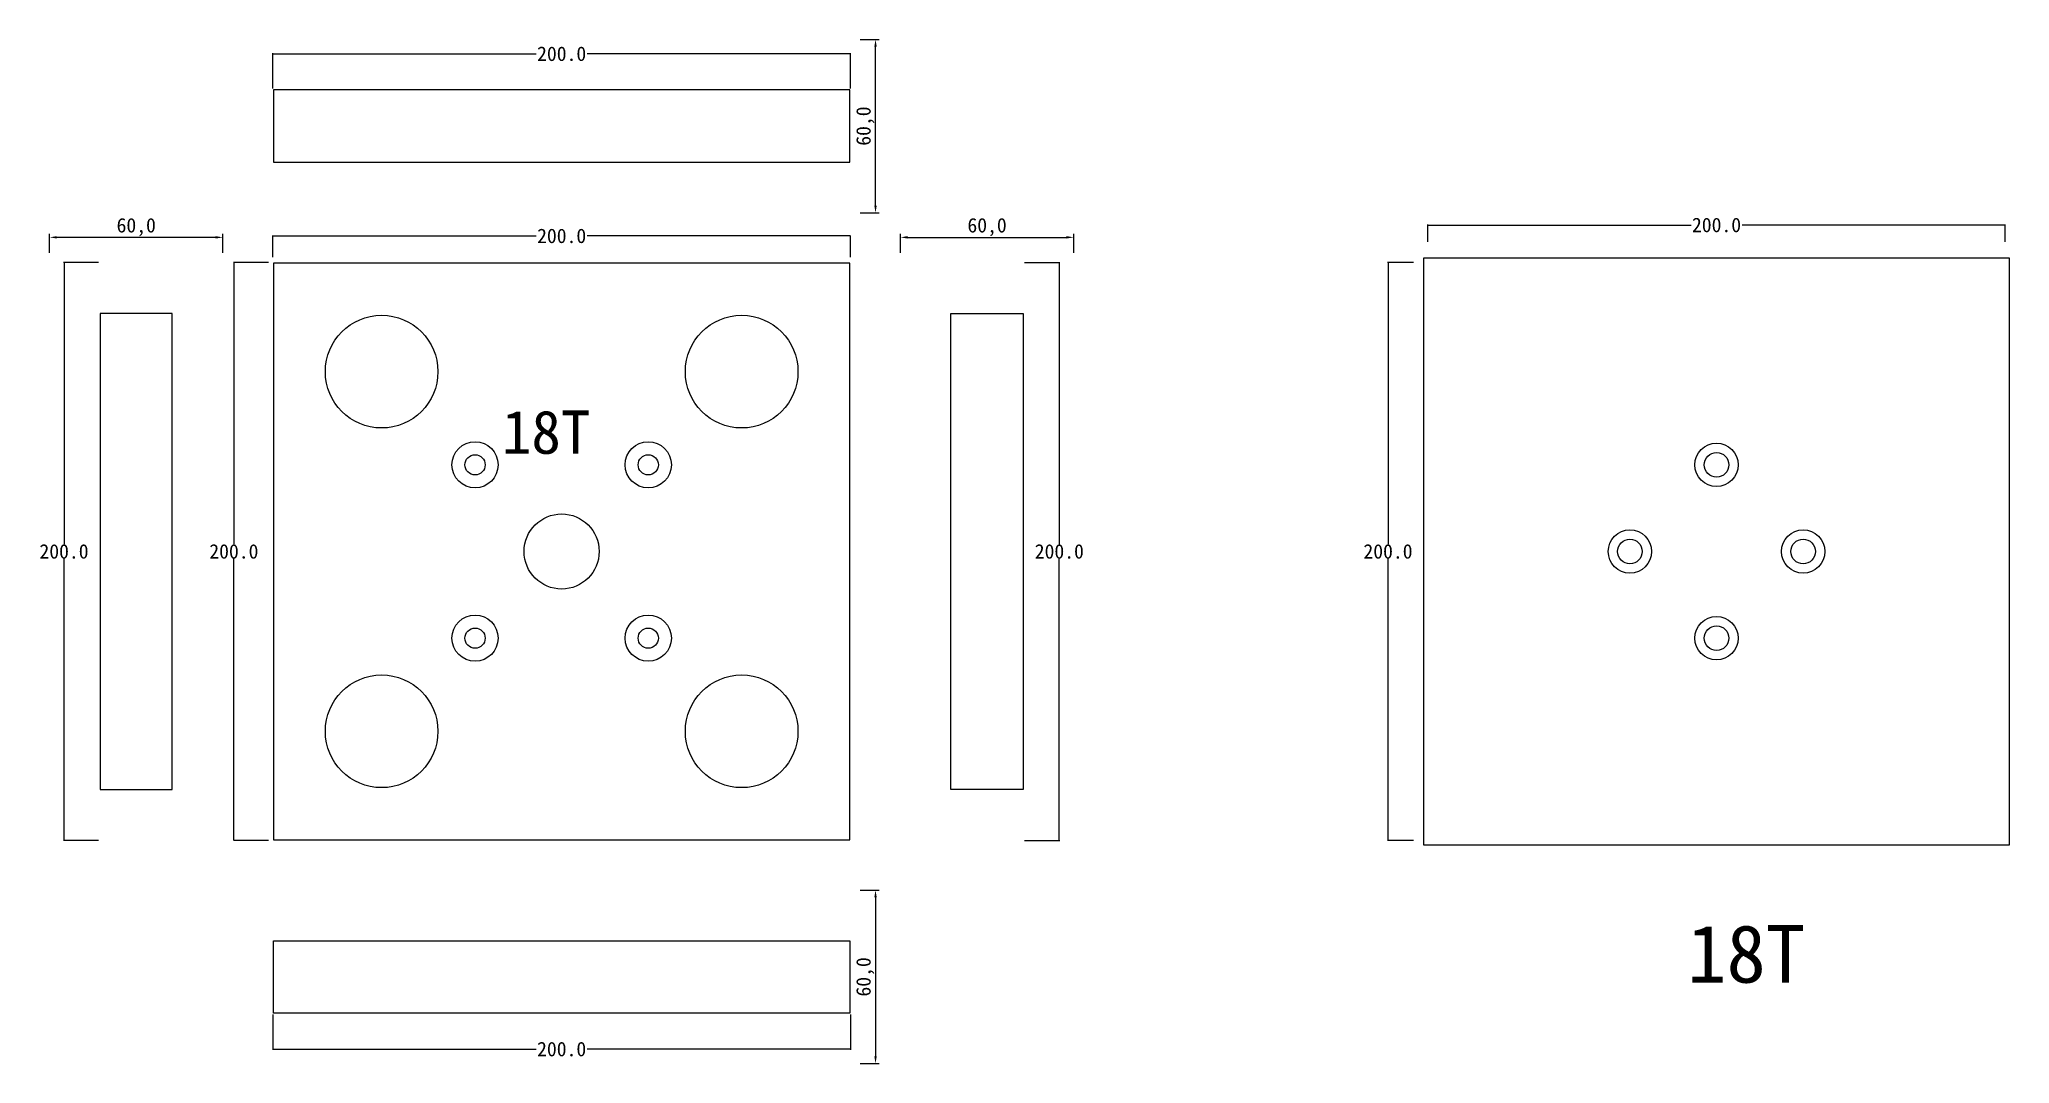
# Model space of a CAD drawing. Header units: millimetres. Extents: x 442 to 2989, y 311 to 775.
# Drawn here: x 2307 to 2989, y 327 to 682 of the extents above; entities that cross this region are included whole.
import ezdxf

# ---------------------------------------------------------------- set-up
doc = ezdxf.new("R2010")
doc.units = ezdxf.units.MM
for name, color, linetype in [('TEXT', 7, 'Continuous'), ('볼트 구멍', 7, 'Continuous'), ('치구', 7, 'Continuous'), ('치수', 7, 'Continuous')]:
    doc.layers.add(name, color=color, linetype=linetype)
doc.dimstyles.new('ISO-25', dxfattribs={"dimtxt": 2.5, "dimasz": 2.5, "dimexe": 1.25, "dimexo": 0.625, "dimtad": 1, "dimtxsty": 'Standard', "dimcen": 2.5, "dimadec": 0, "dimazin": 0, "dimtfac": 1, "dimtmove": 0, "dimatfit": 3, "dimfxl": 0, "dimarcsym": 0})
doc.dimstyles.get("Standard").update_dxf_attribs({"dimtxt": 7, "dimasz": 0.18, "dimexe": 0.18, "dimexo": 0.0625, "dimgap": 0.09, "dimtad": 0, "dimtih": 1, "dimtoh": 1, "dimdec": 1, "dimzin": 0, "dimdsep": 46, "dimtxsty": 'Standard', "dimcen": 0.09, "dimadec": 0, "dimazin": 0, "dimtfac": 1, "dimtdec": 1, "dimtofl": 0, "dimtmove": 0, "dimatfit": 3, "dimfxl": 0, "dimtolj": 1, "dimtzin": 0, "dimarcsym": 0})

msp = doc.modelspace()

# ---------------------------------------------------------------- texts
at = {"layer": 'TEXT', "color": 1}
for height, p in [(15, (2467.27, 538.16)), (20, (2877.81, 355.1))]:
    msp.add_text('18T', height=height, dxfattribs=at).set_placement(p)

# ---------------------------------------------------------------- blocks, each defined once
blk = doc.blocks.new('*D28')
at = {"layer": 'Defpoints', "color": 0}
for p in [(2987.95, 617.33), (2787.95, 611.44), (2987.95, 611.44)]:
    blk.add_point(p, dxfattribs=at)
at = {"layer": '치수', "color": 0, "lineweight": -2}
for p, q in [((2787.95, 611.51), (2787.95, 617.51)), ((2788.13, 617.33), (2879.11, 617.33)), ((2987.77, 617.33), (2896.79, 617.33)), ((2987.95, 611.51), (2987.95, 617.51))]:
    blk.add_line(p, q, dxfattribs=at)
at = {"layer": '치수', "color": 0}
for points in [[(2788.13, 617.36), (2788.13, 617.3), (2787.95, 617.33)], [(2987.77, 617.36), (2987.77, 617.3), (2987.95, 617.33)]]:
    blk.add_solid(points, dxfattribs=at)
at = {"layer": '치수', "color": 0, "insert": (2887.95, 617.33), "char_height": 5, "attachment_point": 5}
blk.add_mtext('\\A1;200.0', dxfattribs=at)
blk = doc.blocks.new('*D39')
at = {"layer": 'Defpoints', "color": 0}
for p in [(2590.68, 387.09), (2590.68, 327.09), (2596.66, 327.09)]:
    blk.add_point(p, dxfattribs=at)
at = {"layer": '치수', "color": 0, "lineweight": -2}
for p, q in [((2591.3, 387.09), (2597.91, 387.09)), ((2596.66, 384.59), (2596.66, 329.59)), ((2591.3, 327.09), (2597.91, 327.09))]:
    blk.add_line(p, q, dxfattribs=at)
at = {"layer": '치수', "color": 0}
for points in [[(2596.25, 384.59), (2597.08, 384.59), (2596.66, 387.09)], [(2596.25, 329.59), (2597.08, 329.59), (2596.66, 327.09)]]:
    blk.add_solid(points, dxfattribs=at)
at = {"layer": '치수', "color": 0, "insert": (2593.12, 357.09), "char_height": 5, "attachment_point": 5, "rotation": 90}
blk.add_mtext('60,0', dxfattribs=at)
blk = doc.blocks.new('*D40')
at = {"layer": 'Defpoints', "color": 0}
for p in [(2387.95, 344.14), (2587.95, 344.14), (2387.95, 332.07)]:
    blk.add_point(p, dxfattribs=at)
at = {"layer": '치수', "color": 0, "lineweight": -2}
for p, q in [((2387.95, 344.08), (2387.95, 331.89)), ((2587.95, 344.08), (2587.95, 331.89)), ((2388.13, 332.07), (2479.11, 332.07)), ((2587.77, 332.07), (2496.79, 332.07))]:
    blk.add_line(p, q, dxfattribs=at)
at = {"layer": '치수', "color": 0}
for points in [[(2388.13, 332.1), (2388.13, 332.04), (2387.95, 332.07)], [(2587.77, 332.1), (2587.77, 332.04), (2587.95, 332.07)]]:
    blk.add_solid(points, dxfattribs=at)
at = {"layer": '치수', "color": 0, "insert": (2487.95, 332.07), "char_height": 5, "attachment_point": 5}
blk.add_mtext('\\A1;200.0', dxfattribs=at)
blk = doc.blocks.new('*D45')
at = {"layer": 'Defpoints', "color": 0}
for p in [(2387.95, 676.6), (2387.95, 664.54), (2587.95, 664.54)]:
    blk.add_point(p, dxfattribs=at)
at = {"layer": '치수', "color": 0, "lineweight": -2}
for p, q in [((2387.95, 664.6), (2387.95, 676.78)), ((2388.13, 676.6), (2479.11, 676.6)), ((2587.77, 676.6), (2496.79, 676.6)), ((2587.95, 664.6), (2587.95, 676.78))]:
    blk.add_line(p, q, dxfattribs=at)
at = {"layer": '치수', "color": 0}
for points in [[(2388.13, 676.63), (2388.13, 676.57), (2387.95, 676.6)], [(2587.77, 676.63), (2587.77, 676.57), (2587.95, 676.6)]]:
    blk.add_solid(points, dxfattribs=at)
at = {"layer": '치수', "color": 0, "insert": (2487.95, 676.6), "char_height": 5, "attachment_point": 5}
blk.add_mtext('\\A1;200.0', dxfattribs=at)
blk = doc.blocks.new('*D46')
at = {"layer": 'Defpoints', "color": 0}
for p in [(2587.95, 613.56), (2387.95, 606.16), (2587.95, 606.16)]:
    blk.add_point(p, dxfattribs=at)
at = {"layer": '치수', "color": 0, "lineweight": -2}
for p, q in [((2387.95, 606.22), (2387.95, 613.74)), ((2388.13, 613.56), (2479.11, 613.56)), ((2587.77, 613.56), (2496.79, 613.56)), ((2587.95, 606.22), (2587.95, 613.74))]:
    blk.add_line(p, q, dxfattribs=at)
at = {"layer": '치수', "color": 0}
for points in [[(2388.13, 613.59), (2388.13, 613.53), (2387.95, 613.56)], [(2587.77, 613.59), (2587.77, 613.53), (2587.95, 613.56)]]:
    blk.add_solid(points, dxfattribs=at)
at = {"layer": '치수', "color": 0, "insert": (2487.95, 613.56), "char_height": 5, "attachment_point": 5}
blk.add_mtext('\\A1;200.0', dxfattribs=at)
blk = doc.blocks.new('*D47')
at = {"layer": 'Defpoints', "color": 0}
for p in [(2386.49, 604.34), (2374.42, 404.34), (2386.49, 404.34)]:
    blk.add_point(p, dxfattribs=at)
at = {"layer": '치수', "color": 0, "lineweight": -2}
for p, q in [((2386.43, 604.34), (2374.24, 604.34)), ((2374.42, 604.16), (2374.42, 506.93)), ((2374.42, 404.52), (2374.42, 501.75)), ((2386.43, 404.34), (2374.24, 404.34))]:
    blk.add_line(p, q, dxfattribs=at)
at = {"layer": '치수', "color": 0}
for points in [[(2374.39, 604.16), (2374.45, 604.16), (2374.42, 604.34)], [(2374.39, 404.52), (2374.45, 404.52), (2374.42, 404.34)]]:
    blk.add_solid(points, dxfattribs=at)
at = {"layer": '치수', "color": 0, "insert": (2374.42, 504.34), "char_height": 5, "attachment_point": 5}
blk.add_mtext('\\A1;200.0', dxfattribs=at)
blk = doc.blocks.new('*D48')
at = {"layer": 'Defpoints', "color": 0}
for p in [(2327.65, 604.34), (2315.59, 404.34), (2327.65, 404.34)]:
    blk.add_point(p, dxfattribs=at)
at = {"layer": '치수', "color": 0, "lineweight": -2}
for p, q in [((2327.59, 604.34), (2315.41, 604.34)), ((2315.59, 604.16), (2315.59, 506.93)), ((2315.59, 404.52), (2315.59, 501.75)), ((2327.59, 404.34), (2315.41, 404.34))]:
    blk.add_line(p, q, dxfattribs=at)
at = {"layer": '치수', "color": 0}
for points in [[(2315.56, 604.16), (2315.62, 604.16), (2315.59, 604.34)], [(2315.56, 404.52), (2315.62, 404.52), (2315.59, 404.34)]]:
    blk.add_solid(points, dxfattribs=at)
at = {"layer": '치수', "color": 0, "insert": (2315.59, 504.34), "char_height": 5, "attachment_point": 5}
blk.add_mtext('\\A1;200.0', dxfattribs=at)
blk = doc.blocks.new('*D49')
at = {"layer": 'Defpoints', "color": 0}
for p in [(2310.6, 613.08), (2310.6, 607.09), (2370.6, 607.09)]:
    blk.add_point(p, dxfattribs=at)
at = {"layer": '치수', "color": 0, "lineweight": -2}
for p, q in [((2310.6, 607.72), (2310.6, 614.33)), ((2370.6, 607.72), (2370.6, 614.33)), ((2368.1, 613.08), (2313.1, 613.08))]:
    blk.add_line(p, q, dxfattribs=at)
at = {"layer": '치수', "color": 0}
for points in [[(2313.1, 613.5), (2313.1, 612.66), (2310.6, 613.08)], [(2368.1, 613.5), (2368.1, 612.66), (2370.6, 613.08)]]:
    blk.add_solid(points, dxfattribs=at)
at = {"layer": '치수', "color": 0, "insert": (2340.6, 616.62), "char_height": 5, "attachment_point": 5}
blk.add_mtext('60,0', dxfattribs=at)
blk = doc.blocks.new('*D50')
at = {"layer": 'Defpoints', "color": 0}
for p in [(2648.25, 604.34), (2648.25, 404.34), (2660.32, 404.34)]:
    blk.add_point(p, dxfattribs=at)
at = {"layer": '치수', "color": 0, "lineweight": -2}
for p, q in [((2648.31, 604.34), (2660.5, 604.34)), ((2660.32, 604.16), (2660.32, 506.93)), ((2660.32, 404.52), (2660.32, 501.75)), ((2648.31, 404.34), (2660.5, 404.34))]:
    blk.add_line(p, q, dxfattribs=at)
at = {"layer": '치수', "color": 0}
for points in [[(2660.29, 604.16), (2660.35, 604.16), (2660.32, 604.34)], [(2660.29, 404.52), (2660.35, 404.52), (2660.32, 404.34)]]:
    blk.add_solid(points, dxfattribs=at)
at = {"layer": '치수', "color": 0, "insert": (2660.32, 504.34), "char_height": 5, "attachment_point": 5}
blk.add_mtext('\\A1;200.0', dxfattribs=at)
blk = doc.blocks.new('*D51')
at = {"layer": 'Defpoints', "color": 0}
for p in [(2783.06, 604.34), (2774.16, 404.34), (2783.06, 404.34)]:
    blk.add_point(p, dxfattribs=at)
at = {"layer": '치수', "color": 0, "lineweight": -2}
for p, q in [((2783, 604.34), (2773.98, 604.34)), ((2774.16, 604.16), (2774.16, 506.93)), ((2774.16, 404.52), (2774.16, 501.75)), ((2783, 404.34), (2773.98, 404.34))]:
    blk.add_line(p, q, dxfattribs=at)
at = {"layer": '치수', "color": 0}
for points in [[(2774.13, 604.16), (2774.19, 604.16), (2774.16, 604.34)], [(2774.13, 404.52), (2774.19, 404.52), (2774.16, 404.34)]]:
    blk.add_solid(points, dxfattribs=at)
at = {"layer": '치수', "color": 0, "insert": (2774.16, 504.34), "char_height": 5, "attachment_point": 5}
blk.add_mtext('\\A1;200.0', dxfattribs=at)
blk = doc.blocks.new('*D52')
at = {"layer": 'Defpoints', "color": 0}
for p in [(2665.3, 613.08), (2605.3, 607.09), (2665.3, 607.09)]:
    blk.add_point(p, dxfattribs=at)
at = {"layer": '치수', "color": 0, "lineweight": -2}
for p, q in [((2605.3, 607.72), (2605.3, 614.33)), ((2665.3, 607.72), (2665.3, 614.33)), ((2607.8, 613.08), (2662.8, 613.08))]:
    blk.add_line(p, q, dxfattribs=at)
at = {"layer": '치수', "color": 0}
for points in [[(2607.8, 613.5), (2607.8, 612.66), (2605.3, 613.08)], [(2662.8, 613.5), (2662.8, 612.66), (2665.3, 613.08)]]:
    blk.add_solid(points, dxfattribs=at)
at = {"layer": '치수', "color": 0, "insert": (2635.3, 616.62), "char_height": 5, "attachment_point": 5}
blk.add_mtext('60,0', dxfattribs=at)
blk = doc.blocks.new('*D53')
at = {"layer": 'Defpoints', "color": 0}
for p in [(2590.68, 681.59), (2596.66, 681.59), (2590.68, 621.59)]:
    blk.add_point(p, dxfattribs=at)
at = {"layer": '치수', "color": 0, "lineweight": -2}
for p, q in [((2591.3, 681.59), (2597.91, 681.59)), ((2596.66, 624.09), (2596.66, 679.09)), ((2591.3, 621.59), (2597.91, 621.59))]:
    blk.add_line(p, q, dxfattribs=at)
at = {"layer": '치수', "color": 0}
for points in [[(2596.25, 679.09), (2597.08, 679.09), (2596.66, 681.59)], [(2596.25, 624.09), (2597.08, 624.09), (2596.66, 621.59)]]:
    blk.add_solid(points, dxfattribs=at)
at = {"layer": '치수', "color": 0, "insert": (2593.12, 651.59), "char_height": 5, "attachment_point": 5, "rotation": 90}
blk.add_mtext('60,0', dxfattribs=at)

# ---------------------------------------------------------------- dimensions: what is measured, and where the dimension line sits
at = {"layer": '치수', "color": 4}
for base, p1, p2, dimstyle, override, picture, middle in [((2387.95, 676.6), (2587.95, 664.54), (2387.95, 664.54), 'Standard', {"dimtxt": 5}, '*D45', (2487.95, 676.6)), ((2587.95, 613.56), (2387.95, 606.16), (2587.95, 606.16), 'Standard', {"dimtxt": 5}, '*D46', (2487.95, 613.56)), ((2665.3, 613.08), (2605.3, 607.09), (2665.3, 607.09), 'ISO-25', {"dimtxt": 5, "dimdec": 1, "dimzin": 0, "dimtdec": 1}, '*D52', (2635.3, 616.62)), ((2987.95, 617.33), (2787.95, 611.44), (2987.95, 611.44), 'Standard', {"dimtxt": 5}, '*D28', (2887.95, 617.33)), ((2387.95, 332.07), (2587.95, 344.14), (2387.95, 344.14), 'Standard', {"dimtxt": 5}, '*D40', (2487.95, 332.07))]:
    dim = msp.add_linear_dim(base=base, p1=p1, p2=p2, dimstyle=dimstyle, override=override, dxfattribs=at)
    dim.commit()
    dim.dimension.update_dxf_attribs({"geometry": picture, "text_midpoint": middle})
for base, p1, p2, angle, dimstyle, override, picture, middle in [((2596.66, 681.59), (2590.68, 621.59), (2590.68, 681.59), 90, 'ISO-25', {"dimtxt": 5, "dimdec": 1, "dimzin": 0, "dimtdec": 1}, '*D53', (2593.12, 651.59)), ((2310.6, 613.08), (2370.6, 607.09), (2310.6, 607.09), 180, 'ISO-25', {"dimtxt": 5, "dimdec": 1, "dimzin": 0, "dimtdec": 1}, '*D49', (2340.6, 616.62)), ((2315.59, 404.34), (2327.65, 604.34), (2327.65, 404.34), 90, 'Standard', {"dimtxt": 5}, '*D48', (2315.59, 504.34)), ((2374.42, 404.34), (2386.49, 604.34), (2386.49, 404.34), 90, 'Standard', {"dimtxt": 5}, '*D47', (2374.42, 504.34)), ((2660.32, 404.34), (2648.25, 604.34), (2648.25, 404.34), 90, 'Standard', {"dimtxt": 5}, '*D50', (2660.32, 504.34)), ((2774.16, 404.34), (2783.06, 604.34), (2783.06, 404.34), 90, 'Standard', {"dimtxt": 5}, '*D51', (2774.16, 504.34)), ((2596.66, 327.09), (2590.68, 387.09), (2590.68, 327.09), 270, 'ISO-25', {"dimtxt": 5, "dimdec": 1, "dimzin": 0, "dimtdec": 1}, '*D39', (2593.12, 357.09))]:
    dim = msp.add_linear_dim(base=base, p1=p1, p2=p2, angle=angle, dimstyle=dimstyle, override=override, dxfattribs=at)
    dim.commit()
    dim.dimension.update_dxf_attribs({"geometry": picture, "text_midpoint": middle})

# ---------------------------------------------------------------- linework, layer by layer
at = {"layer": '볼트 구멍', "color": 3}
for centre, radius in [((2457.95, 534.34), 8), ((2517.95, 534.34), 8), ((2887.95, 534.34), 4.25), ((2487.95, 504.34), 13), ((2857.95, 504.34), 4.25), ((2917.95, 504.34), 4.25), ((2457.95, 474.34), 8), ((2517.95, 474.34), 8), ((2887.95, 474.34), 4.25)]:
    msp.add_circle(centre, radius, dxfattribs=at)
at = {"layer": '볼트 구멍', "color": 6}
for centre in [(2887.95, 534.34), (2857.95, 504.34), (2917.95, 504.34), (2887.95, 474.34)]:
    msp.add_circle(centre, 7.5, dxfattribs=at)
at = {"layer": '볼트 구멍', "color": 1}
for centre, radius in [((2457.95, 534.34), 3.5), ((2517.95, 534.34), 3.5), ((2487.95, 504.34), 13), ((2457.95, 474.34), 3.5), ((2517.95, 474.34), 3.5)]:
    msp.add_circle(centre, radius, dxfattribs=at)
at = {"layer": '치구'}
for points in [[(2587.8, 639.09), (2587.8, 664.09), (2388.1, 664.09), (2388.1, 639.09)], [(2388.1, 604.09), (2388.1, 404.59), (2587.8, 404.59), (2587.8, 604.09)], [(2786.45, 605.84), (2786.45, 402.84), (2989.45, 402.84), (2989.45, 605.84)], [(2353.1, 586.69), (2328.1, 586.69), (2328.1, 421.99), (2353.1, 421.99)], [(2622.8, 586.69), (2647.8, 586.69), (2647.8, 421.99), (2622.8, 421.99)], [(2587.8, 369.59), (2587.8, 344.59), (2388.1, 344.59), (2388.1, 369.59)]]:
    msp.add_lwpolyline(points, close=True, dxfattribs=at)
for centre in [(2425.6, 566.59), (2550.3, 566.59), (2425.6, 442.09), (2550.3, 442.09)]:
    msp.add_circle(centre, 19.5, dxfattribs=at)

msp.set_redraw_order([(e.dxf.handle, doc.entitydb.next_handle()) for e in msp.query("TEXT MTEXT ATTDEF DIMENSION ARC_DIMENSION")])  # texts and dimensions are drawn at this point

doc.saveas('drawing.dxf')
